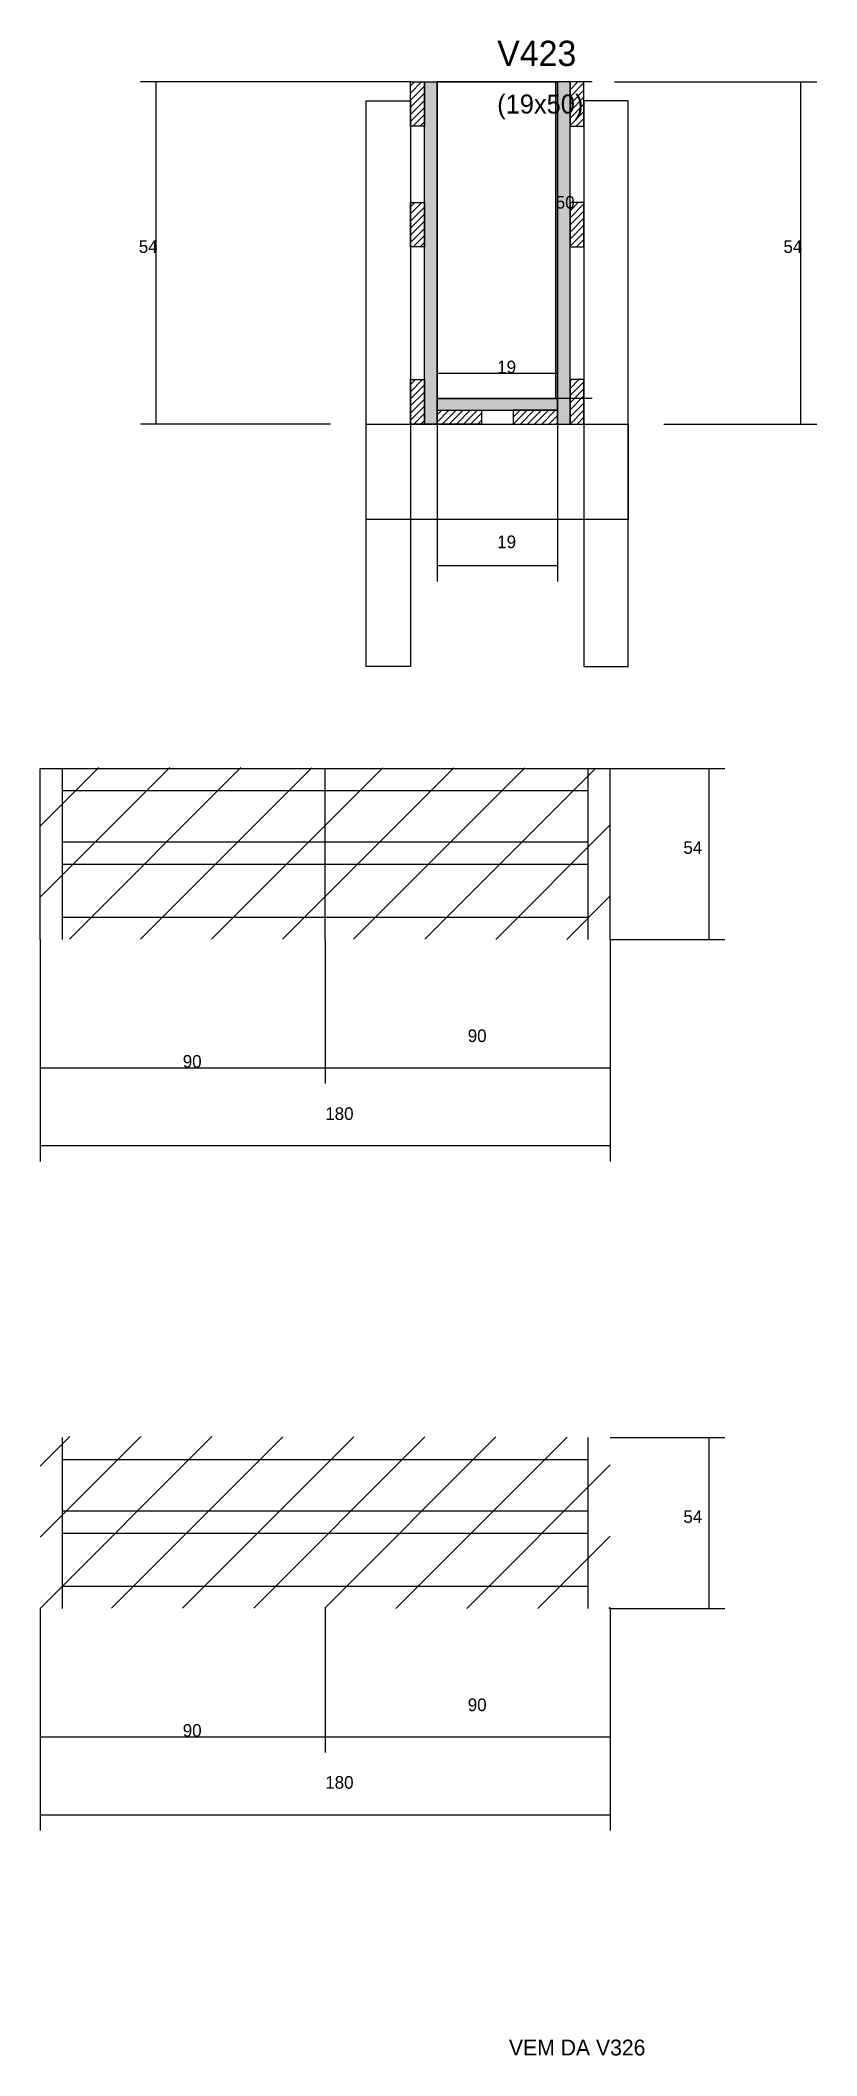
# Model space of a CAD drawing. Header units: metres. Extents: x -2848 to 21926, y -45195 to 1016.
# Drawn here: x -144 to 101, y -11623 to -10987 of the extents above; entities that cross this region are included whole.
import ezdxf

# ---------------------------------------------------------------- set-up
doc = ezdxf.new("R2010")
doc.units = ezdxf.units.M
for name, color, linetype in [('CONCRETO', 251, 'Continuous'), ('COTA', 4, 'Continuous'), ('Cota Seção (2x)', 4, 'Continuous'), ('Hachura', 253, 'Continuous'), ('Madeira', 126, 'Continuous'), ('Painéis', 200, 'Continuous'), ('REAPROVEITAMENTO', 251, 'Continuous'), ('SARR_2.2x7', 40, 'Continuous'), ('SARR_3.5x7', 81, 'Continuous'), ('Texto Seção', 7, 'Continuous')]:
    doc.layers.add(name, color=color, linetype=linetype)

msp = doc.modelspace()

# ---------------------------------------------------------------- texts
at = {"layer": 'COTA'}
for s, p in [('54', (-113.2, -11054)), ('54', (90.4, -11054)), ('19', (0, -11147.2)), ('54', (58.8, -11243.7)), ('90', (-9.3, -11303.1)), ('90', (-99.3, -11311.2)), ('180', (-54.3, -11327.7)), ('54', (58.8, -11454.9)), ('90', (-9.3, -11514.3)), ('90', (-99.3, -11522.4)), ('180', (-54.3, -11538.8))]:
    msp.add_text(s, height=4, dxfattribs=at).set_placement(p)
at = {"layer": 'Cota Seção (2x)'}
for s, p in [('50', (18.5, -11040)), ('19', (0, -11092))]:
    msp.add_text(s, height=4, dxfattribs=at).set_placement(p)
at = {"layer": 'Texto Seção'}
for s, height, p in [('V423', 8, (0, -10995)), ('(19x50)', 6, (0, -11010)), ('VEM DA V326', 5, (3.7, -11623))]:
    msp.add_text(s, height=height, dxfattribs=at).set_placement(p)

# ---------------------------------------------------------------- hatches: boundary and pattern name
at = {"layer": 'Hachura'}
h = msp.add_hatch(dxfattribs=at)
h.set_pattern_fill('ANSI31', scale=0.5)
h.paths.add_polyline_path([(-23, -11014), (-27.4, -11014), (-27.4, -11014), (-27.4, -11000), (-27.4, -11000), (-23, -11000), (-23, -11000), (-23, -11014)])
h = msp.add_hatch(color=8, dxfattribs=at)
h.dxf.hatch_style = 1
h.paths.add_polyline_path([(-19, -11000), (-23, -11000), (-23, -11000), (-23, -11108), (-23, -11108), (-19, -11108), (-19, -11108), (-19, -11000)])
h = msp.add_hatch(color=8, dxfattribs=at)
h.dxf.hatch_style = 1
h.paths.add_polyline_path([(23, -11000), (19, -11000), (19, -11000), (19, -11108), (19, -11108), (23, -11108), (23, -11108), (23, -11000)])
h = msp.add_hatch(dxfattribs=at)
h.set_pattern_fill('ANSI31', scale=0.5)
h.paths.add_polyline_path([(23, -11014), (27.4, -11014), (27.4, -11014), (27.4, -11000), (27.4, -11000), (23, -11000), (23, -11000), (23, -11014)])
h = msp.add_hatch(dxfattribs=at)
h.set_pattern_fill('ANSI31', scale=0.5)
h.paths.add_polyline_path([(-23, -11052.1), (-27.4, -11052.1), (-27.4, -11052.1), (-27.4, -11038.1), (-27.4, -11038.1), (-23, -11038.1), (-23, -11038.1), (-23, -11052.1)])
h = msp.add_hatch(dxfattribs=at)
h.set_pattern_fill('ANSI31', scale=0.5)
h.paths.add_polyline_path([(23, -11052.1), (27.4, -11052.1), (27.4, -11052.1), (27.4, -11038.1), (27.4, -11038.1), (23, -11038.1), (23, -11038.1), (23, -11052.1)])
h = msp.add_hatch(dxfattribs=at)
h.set_pattern_fill('ANSI31', scale=0.5)
h.paths.add_polyline_path([(-23, -11108), (-27.4, -11108), (-27.4, -11108), (-27.4, -11094), (-27.4, -11094), (-23, -11094), (-23, -11094), (-23, -11108)])
h = msp.add_hatch(dxfattribs=at)
h.set_pattern_fill('ANSI31', scale=0.5)
h.paths.add_polyline_path([(23, -11108), (27.4, -11108), (27.4, -11108), (27.4, -11094), (27.4, -11094), (23, -11094), (23, -11094), (23, -11108)])
h = msp.add_hatch(color=8, dxfattribs=at)
h.dxf.hatch_style = 1
h.paths.add_polyline_path([(19, -11103.6), (19, -11100), (19, -11100), (-19, -11100), (-19, -11100), (-19, -11103.6), (-19, -11103.6), (19, -11103.6)])
h = msp.add_hatch(dxfattribs=at)
h.set_pattern_fill('ANSI31', scale=0.5)
h.paths.add_polyline_path([(-19, -11108), (-19, -11103.6), (-19, -11103.6), (-5, -11103.6), (-5, -11103.6), (-5, -11108), (-5, -11108), (-19, -11108)])
h = msp.add_hatch(dxfattribs=at)
h.set_pattern_fill('ANSI31', scale=0.5)
h.paths.add_polyline_path([(19, -11108), (19, -11103.6), (19, -11103.6), (5, -11103.6), (5, -11103.6), (5, -11108), (5, -11108), (19, -11108)])
at = {"layer": 'REAPROVEITAMENTO'}
h = msp.add_hatch(dxfattribs=at)
h.set_pattern_fill('ANSI31', scale=5)
h.paths.add_polyline_path([(35.7, -11270.7), (35.7, -11216.6), (35.7, -11216.6), (-144.3, -11216.4), (-144.3, -11216.4), (-144.3, -11270.6), (-144.3, -11270.6), (35.7, -11270.7)])
h = msp.add_hatch(dxfattribs=at)
h.set_pattern_fill('ANSI31', scale=5)
h.paths.add_polyline_path([(35.7, -11481.9), (35.7, -11427.8), (35.7, -11427.8), (-144.3, -11427.6), (-144.3, -11427.6), (-144.3, -11481.8), (-144.3, -11481.8), (35.7, -11481.9)])

# ---------------------------------------------------------------- linework, layer by layer
at = {"layer": 'CONCRETO'}
for points in [[(-19, -11000), (-19, -11000), (19, -11000), (19, -11028), (19, -11028), (19, -11100), (-19, -11100), (-19, -11000)], [(-19, -11100), (19, -11100), (19, -11000), (-19, -11000)]]:
    msp.add_lwpolyline(points, close=True, dxfattribs=at)
at = {"layer": 'COTA'}
for p, q in [((-27.4, -11000), (-112.7, -11000)), ((-107.7, -11108), (-107.7, -11000)), ((37, -11000), (100.9, -11000)), ((95.9, -11108), (95.9, -11000)), ((-52.6, -11108), (-112.7, -11108)), ((-19, -11108), (-19, -11157.7)), ((19, -11108), (19, -11157.7)), ((52.6, -11108), (100.9, -11108)), ((-19, -11152.7), (19, -11152.7)), ((35.7, -11216.7), (71.9, -11216.7)), ((66.9, -11270.7), (66.9, -11216.7)), ((-144.3, -11270.7), (-144.3, -11316.2)), ((-144.3, -11270.7), (-144.3, -11340.8)), ((-54.3, -11270.7), (-54.3, -11316.2)), ((-54.3, -11270.7), (-54.3, -11316.2)), ((35.7, -11270.7), (35.7, -11316.2)), ((35.7, -11270.7), (35.7, -11340.8)), ((35.7, -11270.7), (71.9, -11270.7)), ((-144.3, -11311.2), (-54.3, -11311.2)), ((-54.3, -11311.2), (35.7, -11311.2)), ((-144.3, -11335.8), (35.7, -11335.8)), ((35.7, -11427.9), (71.9, -11427.9)), ((66.9, -11481.9), (66.9, -11427.9)), ((-144.3, -11481.9), (-144.3, -11527.4)), ((-144.3, -11481.9), (-144.3, -11552)), ((-54.3, -11481.9), (-54.3, -11527.4)), ((-54.3, -11481.9), (-54.3, -11527.4)), ((35.7, -11481.9), (35.7, -11527.4)), ((35.7, -11481.9), (35.7, -11552)), ((35.7, -11481.9), (71.9, -11481.9)), ((-144.3, -11522.4), (-54.3, -11522.4)), ((-54.3, -11522.4), (35.7, -11522.4)), ((-144.3, -11547), (35.7, -11547))]:
    msp.add_line(p, q, dxfattribs=at)
at = {"layer": 'Cota Seção (2x)'}
for p, q in [((30, -11000), (13.5, -11000)), ((18.5, -11100), (18.5, -11000)), ((-19, -11108), (-19, -11087)), ((19, -11108), (19, -11087)), ((-19, -11092), (19, -11092)), ((30, -11100), (13.5, -11100))]:
    msp.add_line(p, q, dxfattribs=at)
at = {"layer": 'Madeira'}
for points in [[(-23, -11014), (-27.4, -11014), (-27.4, -11000), (-23, -11000)], [(23, -11014), (27.4, -11014), (27.4, -11000), (23, -11000)], [(-23, -11052.1), (-27.4, -11052.1), (-27.4, -11038.1), (-23, -11038.1)], [(23, -11052.1), (27.4, -11052.1), (27.4, -11038.1), (23, -11038.1)], [(-23, -11108), (-27.4, -11108), (-27.4, -11094), (-23, -11094)], [(23, -11108), (27.4, -11108), (27.4, -11094), (23, -11094)], [(-19, -11108), (-19, -11103.6), (-5, -11103.6), (-5, -11108)], [(19, -11108), (19, -11103.6), (5, -11103.6), (5, -11108)]]:
    msp.add_lwpolyline(points, close=True, dxfattribs=at)
at = {"layer": 'Painéis'}
for p, q in [((-19, -11108), (-19, -11000)), ((19, -11108), (19, -11000)), ((-19, -11100), (19, -11100)), ((-19, -11103.6), (-19, -11100)), ((19, -11103.6), (19, -11100)), ((-144.3, -11216.7), (35.7, -11216.7)), ((-144.3, -11270.7), (-144.3, -11216.7)), ((-54.3, -11270.7), (-54.3, -11216.7)), ((35.7, -11270.7), (35.7, -11216.7))]:
    msp.add_line(p, q, dxfattribs=at)
for points in [[(-23, -11000), (-19, -11000), (-19, -11108), (-23, -11108)], [(23, -11000), (19, -11000), (19, -11108), (23, -11108)], [(19, -11103.6), (19, -11100), (-19, -11100), (-19, -11103.6)]]:
    msp.add_lwpolyline(points, close=True, dxfattribs=at)
at = {"layer": 'SARR_2.2x7'}
for p, q in [((-137.3, -11270.7), (-137.3, -11216.7)), ((28.7, -11270.7), (28.7, -11216.7)), ((-137.3, -11223.7), (-54.3, -11223.7)), ((-54.3, -11223.7), (28.7, -11223.7)), ((-137.3, -11239.9), (-54.3, -11239.9)), ((-54.3, -11239.9), (28.7, -11239.9)), ((-137.3, -11246.9), (-54.3, -11246.9)), ((-54.3, -11246.9), (28.7, -11246.9)), ((-137.3, -11263.7), (-54.3, -11263.7)), ((-54.3, -11263.7), (28.7, -11263.7)), ((-137.3, -11481.9), (-137.3, -11427.9)), ((28.7, -11481.9), (28.7, -11427.9)), ((-137.3, -11434.9), (-54.3, -11434.9)), ((-54.3, -11434.9), (28.7, -11434.9)), ((-137.3, -11451.1), (-54.3, -11451.1)), ((-54.3, -11451.1), (28.7, -11451.1)), ((-137.3, -11458.1), (-54.3, -11458.1)), ((-54.3, -11458.1), (28.7, -11458.1)), ((-137.3, -11474.9), (-54.3, -11474.9)), ((-54.3, -11474.9), (28.7, -11474.9))]:
    msp.add_line(p, q, dxfattribs=at)
at = {"layer": 'SARR_3.5x7'}
for points in [[(-41.4, -11006), (-27.4, -11006), (-27.4, -11184.5), (-41.4, -11184.5)], [(41.4, -11006), (27.4, -11006), (27.4, -11184.5), (41.4, -11184.5)], [(-41.4, -11108), (41.4, -11108), (41.4, -11138.1), (-41.4, -11138.1)]]:
    msp.add_lwpolyline(points, close=True, dxfattribs=at)

msp.set_redraw_order([(e.dxf.handle, doc.entitydb.next_handle()) for e in msp.query("TEXT MTEXT ATTDEF DIMENSION ARC_DIMENSION")])  # texts and dimensions are drawn at this point

doc.saveas('drawing.dxf')
